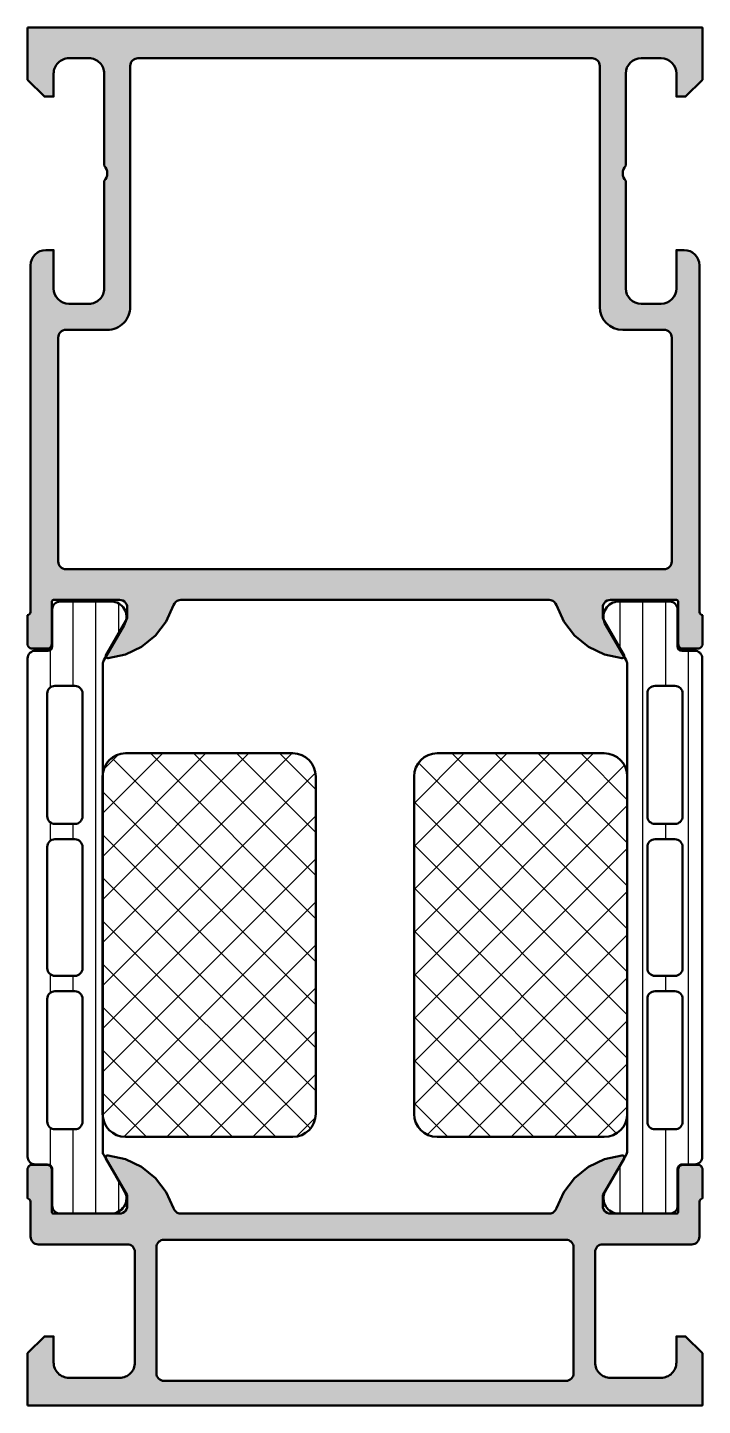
# Model space of a CAD drawing. Extents: x 0 to 44, y 0 to 89.8.
import ezdxf

# ---------------------------------------------------------------- set-up
doc = ezdxf.new("R2010")
doc.units = 0
for name, color, linetype, lineweight in [('0S-Alu contour', 7, 'Continuous', 50), ('0S-Alu hatch', 252, 'Continuous', 25), ('0S-Plastic contour', 254, 'Continuous', 50), ('0S-Plastic hatch', 253, 'Continuous', 25), ('0S-PT contour', 91, 'Continuous', 50), ('0S-PT hatch', 103, 'Continuous', 25)]:
    doc.layers.add(name, color=color, linetype=linetype, lineweight=lineweight)
pattern_1 = [(135, (0, 0), (-1.403165018917055, -1.403165018917055), []), (225, (0, 0), (1.403165018917055, -1.403165018917055), [])]
pattern_2 = [(90, (0, 0), (-1.4859, 0), [])]

# ---------------------------------------------------------------- blocks, each defined once
blk = doc.blocks.new('430580__448CBBAB_8DEB_4D18_B4D3_C40B1A3F5297_')
at = {"layer": '0S-PT hatch'}
h = blk.add_hatch(dxfattribs=at)
h.set_pattern_fill('ANSI37', color=256, scale=0.625, angle=90, style=0)
h.set_pattern_definition(pattern_1)
edge = h.paths.add_edge_path()
edge.add_line((18.79231787239649, 40.99999819296049), (18.79231787239649, 18.99999819296049))
edge.add_ellipse((17.29231609190599, 18.99999997345099), major_axis=(-1.50000178049156, 0), ratio=1, start_angle=90.00006800964678, end_angle=179.9999319815088, ccw=False)
edge.add_line((17.29231787239649, 17.49999819296048), (6.392285447469738, 17.49999819296049))
edge.add_ellipse((6.392285964868578, 18.99999871035884), major_axis=(-1.500000517398437, 0), ratio=1, start_angle=1.9766288971823087e-05, end_angle=89.99998023682701, ccw=False)
edge.add_line((4.892285447470232, 18.99999819287842), (4.892285447470232, 40.99999819296049))
edge.add_ellipse((6.392289128057513, 40.99999451237321), major_axis=(-1.500003680591796, 0), ratio=1, start_angle=270.0001405877521, end_angle=359.99985940963523, ccw=False)
edge.add_line((6.392285447469738, 42.49999819296049), (17.29231787239649, 42.49999819296049))
edge.add_ellipse((17.29231292851668, 40.99999324908067), major_axis=(-1.500004943887963, 0), ratio=1, start_angle=180.0001888423018, end_angle=269.99981115832384, ccw=False)
at = {"layer": '0S-PT contour', "color": 7}
for points in [[(6.392285447469738, 42.49999819296049), (17.29231787239649, 42.49999819296049)], [(4.892285447470232, 18.99999819287842), (4.892285447470232, 40.99999819296049)], [(18.79231787239649, 40.99999819296049), (18.79231787239649, 18.99999819296049)], [(17.29231787239649, 17.49999819296048), (6.392285447469738, 17.49999819296049)]]:
    blk.add_lwpolyline(points, dxfattribs=at)
at = {"layer": '0S-PT contour', "color": 7, "extrusion": (0, 0, -1)}
for centre, radius, start, end in [((-6.392289128057513, 40.99999451237321), 1.500003680591796, 0.0001405903647796, 89.99985941224787), ((-17.29231292851668, 40.99999324908067), 1.500004943887963, 90.00018884167616, 179.9998111576982), ((-6.392285964868578, 18.99999871035884), 1.500000517398437, 270.0000197631731, 359.999980233711), ((-17.29231609190599, 18.99999997345099), 1.50000178049156, 180.0000680184912, 269.9999319903532)]:
    blk.add_arc(centre, radius, start, end, dxfattribs=at)
blk = doc.blocks.new('430580__73CFE0C1_9062_4614_8958_77D6E384E000_')
at = {"layer": '0S-PT hatch'}
h = blk.add_hatch(dxfattribs=at)
h.set_pattern_fill('ANSI37', color=256, scale=0.625, angle=90, style=0)
h.set_pattern_definition(pattern_1)
edge = h.paths.add_edge_path()
edge.add_line((25.19998162787814, 40.99999819296049), (25.19998162787814, 18.99999819296049))
edge.add_arc((26.69998340836868, 18.99999997345102), 1.500001780491592, 180.0000680184912, 269.999931990352)
edge.add_line((26.69998162787815, 17.49999819296049), (37.6000140528049, 17.49999819296049))
edge.add_arc((37.60001353540605, 18.99999871035885), 1.500000517398455, 270.0000197631736, 359.999980233711)
edge.add_line((39.10001405280441, 18.99999819287843), (39.10001405280441, 40.99999819296049))
edge.add_arc((37.60001037221712, 40.99999451237319), 1.500003680591806, 0.0001405903647796, 89.99985941224762)
edge.add_line((37.6000140528049, 42.49999819296049), (26.69998162787815, 42.49999819296049))
edge.add_arc((26.699986571758, 40.99999324908063), 1.500004943888005, 90.00018884167778, 179.9998111576982)
at = {"layer": '0S-PT contour', "color": 7}
for points in [[(37.6000140528049, 42.49999819296049), (26.69998162787815, 42.49999819296049)], [(25.19998162787814, 40.99999819296049), (25.19998162787814, 18.99999819296049)], [(39.10001405280441, 18.99999819287843), (39.10001405280441, 40.99999819296049)], [(26.69998162787815, 17.49999819296049), (37.6000140528049, 17.49999819296049)]]:
    blk.add_lwpolyline(points, dxfattribs=at)
for centre, radius, start, end in [((26.699986571758, 40.99999324908063), 1.500004943888005, 90.00018884167778, 179.9998111576982), ((37.60001037221712, 40.99999451237319), 1.500003680591806, 0.0001405903647796, 89.99985941224762), ((26.69998340836868, 18.99999997345102), 1.500001780491592, 180.0000680184912, 269.999931990352), ((37.60001353540605, 18.99999871035885), 1.500000517398455, 270.0000197631736, 359.999980233711)]:
    blk.add_arc(centre, radius, start, end, dxfattribs=at)
blk = doc.blocks.new('284167__21E6FB57_D56F_440A_A126_8188857B1DA8___74344976_5FA5_46F2_953C_E9F87A9C05C8_')
at = {"layer": '0S-Plastic hatch'}
h = blk.add_hatch(dxfattribs=at)
h.set_pattern_fill('ANSI31', color=256, scale=0.4680000000000001, angle=45, style=0)
h.set_pattern_definition(pattern_2)
edge = h.paths.add_edge_path()
edge.add_ellipse((1.314900165690592, 49.48629736024118), major_axis=(-0.2999999999999927, 0), ratio=1, start_angle=90.00000000000182, end_angle=180, ccw=False)
edge.add_line((1.314900165690602, 49.18629736024119), (0.5045688323572506, 49.18629736024119))
edge.add_arc((0.5045661534480532, 48.68630003915039), 0.499997321097979, 89.99969301797383, 180.0003069823849)
edge.add_line((0.0045688323572509, 48.68629736023805), (-5.100567932e-07, 16.20999824506931))
edge.add_arc((0.4999968110340058, 16.20999556616012), 0.4999973210979755, 179.999693017615, 270.0003069820265)
edge.add_line((0.4999994899432062, 15.70999824506932), (1.31033082327653, 15.70999824506931))
edge.add_ellipse((1.310330823276522, 15.4099982450693), major_axis=(-0.3000000000000184, 0), ratio=1, start_angle=180, end_angle=269.9999999999985, ccw=False)
edge.add_line((1.610330823276541, 15.4099982450693), (1.609998872879515, 13.00999986213297))
edge.add_arc((2.1099948503181, 13.00999722250788), 0.4999959774455531, 179.9996975182267, 270.0003024811852)
edge.add_line((2.109997489943168, 12.5100012450693), (5.58653898804269, 12.5100012450693))
edge.add_arc((5.444228339051329, 13.49981931979216), 0.9999960709244801, 278.1816080519001, 392.7270160998407)
edge.add_line((6.285480988042678, 14.04045424506931), (4.967011273556039, 16.32411109181949))
edge.add_ellipse((5.400023990286807, 16.57411106611905), major_axis=(-0.5000000000003403, 0), ratio=1, start_angle=5.991033771124421e-05, end_angle=29.99999659932263, ccw=False)
edge.add_line((4.90002399028674, 16.57411054330273), (4.904593332700727, 48.32218506195999))
edge.add_ellipse((5.404593332700708, 48.3221845391913), major_axis=(-0.5000000000002546, 0), ratio=1, start_angle=330.0000034006553, end_angle=359.9999401018306, ccw=False)
edge.add_line((4.971580615970111, 48.57218451349099), (6.290050330456693, 50.85584136024118))
edge.add_arc((5.448797681465375, 51.39647628551835), 0.9999960709244644, 327.2729839001574, 441.8183919480981)
edge.add_line((5.591108330456762, 52.38629436024119), (2.11456683235724, 52.38629436024119))
edge.add_arc((2.114564192732155, 51.8862983828026), 0.499995977445562, 89.9996975188127, 180.0003024817733)
edge.add_line((1.614568215293561, 51.88629574317239), (1.614900165690585, 49.48629736024118))
edge = h.paths.add_edge_path()
edge.add_line((1.285606453127968, 38.39687611238518), (1.285606453127968, 46.39688831907234))
edge.add_ellipse((1.785591194338877, 46.39688831907753), major_axis=(-0.4999847412109091, 0), ratio=1, start_angle=270, end_angle=360, ccw=False)
edge.add_line((1.785591194338877, 46.89687306028845), (3.085601875491278, 46.89687306028846))
edge.add_ellipse((3.085601875491271, 46.39685780149942), major_axis=(-0.5000152587890412, 0), ratio=1, start_angle=180, end_angle=269.9999999999992, ccw=False)
edge.add_line((3.585617134280312, 46.39685780149421), (3.585617134280312, 38.39687611239271))
edge.add_ellipse((3.085620773636989, 38.39687247303365), major_axis=(-0.4999963606565677, 0), ratio=1, start_angle=89.9995829574089, end_angle=180.0004170428646, ccw=False)
edge.add_line((3.085617134280312, 37.89687611239032), (1.785623028012423, 37.89687611239032))
edge.add_ellipse((1.785606455215609, 38.39687611420331), major_axis=(-0.5000000020876408, 0), ratio=1, start_angle=0, end_angle=90.00189910261679, ccw=False)
edge = h.paths.add_edge_path()
edge.add_line((3.585617134280312, 36.39687611238514), (3.585617134280312, 28.49687611238513))
edge.add_ellipse((3.085617134280301, 28.49687611239033), major_axis=(-0.5000000000000107, 0), ratio=1, start_angle=90.00000000119331, end_angle=180, ccw=False)
edge.add_line((3.085617134290714, 27.99687611239032), (1.78560645313837, 27.99687611239032))
edge.add_ellipse((1.785606453127964, 28.49687611239032), major_axis=(-0.4999999999999965, 0), ratio=1, start_angle=0, end_angle=90.0000000011924, ccw=False)
edge.add_line((1.285606453127968, 28.49687611239032), (1.285606453127968, 36.39687611238513))
edge.add_ellipse((1.785606453127968, 36.39687611239033), major_axis=(-0.5, 0), ratio=1, start_angle=270, end_angle=360, ccw=False)
edge.add_line((1.785606453127968, 36.89687611239032), (3.085617134280312, 36.89687611239032))
edge.add_ellipse((3.085617134280319, 36.39687611239033), major_axis=(-0.4999999999999929, 0), ratio=1, start_angle=180, end_angle=270.0000000000008, ccw=False)
edge = h.paths.add_edge_path()
edge.add_line((3.585617134269909, 26.49687611239031), (3.585617134269909, 18.49687916450259))
edge.add_ellipse((3.085620773626537, 18.49687552514597), major_axis=(-0.4999963606566175, 0), ratio=1, start_angle=89.99958295741482, end_angle=180.0004170428646, ccw=False)
edge.add_line((3.085617134269909, 17.99687916450259), (1.785623028002021, 17.99687916450259))
edge.add_ellipse((1.7856064552052, 18.49687916631557), major_axis=(-0.500000002087635, 0), ratio=1, start_angle=0, end_angle=90.00189910261747, ccw=False)
edge.add_line((1.285606453117565, 18.49687916631557), (1.285606453117566, 26.49687611238512))
edge.add_ellipse((1.78560645527488, 26.49687611050766), major_axis=(-0.5000000021573149, 0), ratio=1, start_angle=269.9981009105036, end_angle=360, ccw=False)
edge.add_line((1.7856230279572, 26.99687611239032), (3.085617134269938, 26.99687611239034))
edge.add_ellipse((3.08562077362665, 26.49687975174707), major_axis=(-0.4999963606565038, 0), ratio=1, start_angle=179.9995829571355, end_angle=270.000417042595, ccw=False)
at = {"layer": '0S-Alu contour', "color": 7}
for points in [[(1.785591194338877, 46.89687306028845), (3.085601875491278, 46.89687306028846)], [(1.285606453127968, 38.39687611238518), (1.285606453127968, 46.39688831907234)], [(3.585617134280312, 46.39685780149421), (3.585617134280312, 38.39687611239271)], [(3.085617134280312, 37.89687611239032), (1.785623028012423, 37.89687611239032)], [(1.785606453127968, 36.89687611239032), (3.085617134280312, 36.89687611239032)], [(1.285606453127968, 28.49687611239032), (1.285606453127968, 36.39687611238513)], [(3.585617134280312, 36.39687611238514), (3.585617134280312, 28.49687611238513)], [(3.085617134290714, 27.99687611239032), (1.78560645313837, 27.99687611239032)], [(1.7856230279572, 26.99687611239032), (3.085617134269938, 26.99687611239034)], [(1.285606453117565, 18.49687916631557), (1.285606453117566, 26.49687611238512)], [(3.585617134269909, 26.49687611239031), (3.585617134269909, 18.49687916450259)], [(3.085617134269909, 17.99687916450259), (1.785623028002021, 17.99687916450259)]]:
    blk.add_lwpolyline(points, dxfattribs=at)
at = {"layer": '0S-Alu contour', "color": 7, "extrusion": (0, 0, -1)}
for centre, radius, start, end in [((-1.785591194338877, 46.39688831907753), 0.4999847412109091, 0, 90), ((-3.085601875491271, 46.39685780149942), 0.5000152587890412, 90.00000000000081, 180), ((-1.785606455215609, 38.39687611420331), 0.5000000020876408, 269.9981008973832, 0), ((-3.085620773636989, 38.39687247303365), 0.4999963606565677, 179.9995829571354, 270.0004170425911), ((-1.785606453127968, 36.39687611239033), 0.5, 0, 90), ((-3.085617134280319, 36.39687611239033), 0.4999999999999929, 89.9999999999992, 180), ((-1.785606453127964, 28.49687611239032), 0.4999999999999965, 269.9999999988076, 0), ((-3.085617134280301, 28.49687611239033), 0.5000000000000107, 180, 269.9999999988067), ((-1.78560645527488, 26.49687611050766), 0.5000000021573149, 0, 90.00189908949643), ((-3.08562077362665, 26.49687975174707), 0.4999963606565038, 89.99958295740495, 180.0004170428646), ((-1.7856064552052, 18.49687916631557), 0.500000002087635, 269.9981008973825, 0), ((-3.085620773626537, 18.49687552514597), 0.4999963606566175, 179.9995829571354, 270.0004170425853)]:
    blk.add_arc(centre, radius, start, end, dxfattribs=at)
at = {"layer": '0S-Plastic contour', "color": 7}
for points in [[(5.591108330456762, 52.38629436024119), (2.11456683235724, 52.38629436024119)], [(1.614568215293561, 51.88629574317239), (1.614900165690585, 49.48629736024118)], [(4.971580615970111, 48.57218451349099), (6.290050330456693, 50.85584136024118)], [(0.0045688323572509, 48.68629736023805), (-5.100567932e-07, 16.20999824506931)], [(1.314900165690602, 49.18629736024119), (0.5045688323572506, 49.18629736024119)], [(4.90002399028674, 16.57411054330273), (4.904593332700727, 48.32218506195999)], [(6.285480988042678, 14.04045424506931), (4.967011273556039, 16.32411109181949)], [(0.4999994899432062, 15.70999824506932), (1.31033082327653, 15.70999824506931)], [(1.610330823276541, 15.4099982450693), (1.609998872879515, 13.00999986213297)], [(2.109997489943168, 12.5100012450693), (5.58653898804269, 12.5100012450693)]]:
    blk.add_lwpolyline(points, dxfattribs=at)
for centre, radius, start, end in [((2.114564192732155, 51.8862983828026), 0.499995977445562, 89.9996975188127, 180.0003024817733), ((5.448797681465375, 51.39647628551835), 0.9999960709244644, 327.2729839001574, 81.81839194809822), ((0.5045661534480532, 48.68630003915039), 0.499997321097979, 89.99969301797383, 180.0003069823849), ((0.4999968110340058, 16.20999556616012), 0.4999973210979755, 179.999693017615, 270.0003069820265), ((5.444228339051329, 13.49981931979216), 0.9999960709244801, 278.1816080519001, 32.72701609984069), ((2.1099948503181, 13.00999722250788), 0.4999959774455531, 179.9996975182267, 270.0003024811852)]:
    blk.add_arc(centre, radius, start, end, dxfattribs=at)
at = {"layer": '0S-Plastic contour', "color": 7, "extrusion": (0, 0, -1)}
for centre, radius, start, end in [((-1.314900165690592, 49.48629736024118), 0.2999999999999927, 180, 269.9999999999982), ((-5.404593332700708, 48.3221845391913), 0.5000000000002546, 5.98981694121e-05, 29.99999659934467), ((-5.400023990286807, 16.57411106611905), 0.5000000000003403, 330.0000034006774, 359.9999400896623), ((-1.310330823276522, 15.4099982450693), 0.3000000000000185, 90.00000000000146, 180)]:
    blk.add_arc(centre, radius, start, end, dxfattribs=at)
blk = doc.blocks.new('284167__D31501B2_1907_4327_9265_B94CAC1AF0D1___346049DD_E662_4CC1_AAF4_F1942A041877_')
at = {"layer": '0S-Plastic hatch'}
h = blk.add_hatch(dxfattribs=at)
h.set_pattern_fill('ANSI31', color=256, scale=0.4680000000000001, angle=45, style=0)
h.set_pattern_definition(pattern_2)
edge = h.paths.add_edge_path()
edge.add_line((42.67739933458403, 49.18629736024119), (43.48773066791738, 49.18629736024119))
edge.add_ellipse((43.48773334682653, 48.68630003915036), major_axis=(-0.4999973210980074, 0), ratio=1, start_angle=179.9996930176151, end_angle=270.00030698202045, ccw=False)
edge.add_line((43.98773066791736, 48.68629736023803), (43.99230001033143, 16.20999824506931))
edge.add_ellipse((43.49230268924062, 16.20999556616014), major_axis=(-0.4999973210979861, 0), ratio=1, start_angle=89.99969301797472, end_angle=180.000306982385, ccw=False)
edge.add_line((43.49230001033143, 15.70999824506933), (42.68196867699811, 15.70999824506931))
edge.add_arc((42.6819686769981, 15.40999824506931), 0.300000000000006, 89.99999999999864, 180)
edge.add_line((42.3819686769981, 15.4099982450693), (42.38230062739512, 13.00999986213297))
edge.add_ellipse((41.88230464995654, 13.00999722250786), major_axis=(-0.4999959774455478, 0), ratio=1, start_angle=89.99969751881412, end_angle=180.0003024817733, ccw=False)
edge.add_line((41.88230201033147, 12.51000124506928), (38.40576051223195, 12.5100012450693))
edge.add_ellipse((38.54807116122329, 13.49981931979216), major_axis=(-0.9999960709244792, 0), ratio=1, start_angle=-32.72701609984102, end_angle=81.81839194810101, ccw=False)
edge.add_line((37.70681851223194, 14.04045424506932), (39.0252882267186, 16.32411109181949))
edge.add_arc((38.59227551147452, 16.57411106589425), 0.4999999986004323, 330.0000033378058, 359.9999401200876)
edge.add_line((39.09227551007468, 16.5741105433563), (39.08770616757391, 48.32218506195999))
edge.add_arc((38.58770616750912, 48.32218453918291), 0.5000000000650676, 5.98981694121e-05, 29.99999659646407)
edge.add_line((39.02071888430842, 48.57218451349323), (37.70224916981795, 50.85584136024118))
edge.add_ellipse((38.54350181880926, 51.39647628551836), major_axis=(-0.9999960709244653, 0), ratio=1, start_angle=-81.81839194809828, end_angle=32.72701609984313, ccw=False)
edge.add_line((38.40119116981788, 52.38629436024119), (41.87773266791739, 52.38629436024119))
edge.add_ellipse((41.87773530754244, 51.88629838280257), major_axis=(-0.4999959774455833, 0), ratio=1, start_angle=179.9996975182268, end_angle=270.0003024811818, ccw=False)
edge.add_line((42.37773128498105, 51.88629574317237), (42.37739933458406, 49.48629736024119))
edge.add_arc((42.67739933458403, 49.48629736024117), 0.2999999999999829, 180, 270)
edge = h.paths.add_edge_path()
edge.add_line((42.70669304714667, 38.39687611238518), (42.70669304714667, 46.39688831907234))
edge.add_arc((42.2067083059358, 46.39688831907756), 0.4999847412108878, 0, 90.00000000000487)
edge.add_line((42.20670830593576, 46.89687306028845), (40.90669762478336, 46.89687306028846))
edge.add_arc((40.90669762478339, 46.3968578014994), 0.5000152587890625, 90.00000000000325, 180)
edge.add_line((40.40668236599432, 46.39685780149421), (40.40668236599432, 38.3968761123927))
edge.add_arc((40.90667872663763, 38.39687247303363), 0.4999963606565464, 179.9995829571354, 270.0004170425935)
edge.add_line((40.90668236599433, 37.89687611239032), (42.20667647226221, 37.89687611239032))
edge.add_arc((42.20669304505904, 38.39687611420329), 0.5000000020876314, 269.9981008973821, 360)
edge = h.paths.add_edge_path()
edge.add_line((42.70669304714667, 28.49687611238512), (42.70669304714667, 36.39687611238513))
edge.add_arc((42.20669304714671, 36.39687611239035), 0.4999999999999716, 0, 90.00000000000487)
edge.add_line((42.20669304714667, 36.89687611239032), (40.90668236599433, 36.89687611239035))
edge.add_arc((40.9066823659943, 36.39687611239037), 0.4999999999999787, 89.99999999999756, 180)
edge.add_line((40.40668236599432, 36.39687611238514), (40.40668236599433, 28.49687611239034))
edge.add_arc((40.90668236599436, 28.49687611239034), 0.5000000000000214, 180, 269.9999999988047)
edge.add_line((40.90668236598392, 27.99687611239032), (42.20669304713626, 27.99687611239032))
edge.add_arc((42.20669304714668, 28.49687611239031), 0.4999999999999858, 269.9999999988063, 360)
edge = h.paths.add_edge_path()
edge.add_line((42.70669304715707, 18.49687916449745), (42.70669304715707, 26.49687611238512))
edge.add_arc((42.20669304499975, 26.49687611050766), 0.5000000021573149, 0, 90.00189908949562)
edge.add_line((42.20667647231744, 26.99687611239032), (40.9066823660047, 26.99687611239033))
edge.add_arc((40.90667872664798, 26.49687975174707), 0.4999963606565038, 89.9995829574049, 180.0004170428646)
edge.add_line((40.40668236600473, 26.49687611239031), (40.40668236600474, 18.49687916450505))
edge.add_arc((40.90667872664814, 18.49687552514598), 0.4999963606566388, 179.9995829571354, 270.0004170425813)
edge.add_line((40.90668236600473, 17.99687916450259), (42.20667647227261, 17.99687916450259))
edge.add_arc((42.20669304506944, 18.49687916631557), 0.5000000020876314, 269.9981008973821, 360)
at = {"layer": '0S-Alu contour', "color": 7}
for points in [[(42.20670830593576, 46.89687306028845), (40.90669762478336, 46.89687306028846)], [(40.40668236599432, 46.39685780149421), (40.40668236599432, 38.3968761123927)], [(42.70669304714667, 38.39687611238518), (42.70669304714667, 46.39688831907234)], [(40.90668236599433, 37.89687611239032), (42.20667647226221, 37.89687611239032)], [(42.20669304714667, 36.89687611239032), (40.90668236599433, 36.89687611239035)], [(40.40668236599432, 36.39687611238514), (40.40668236599433, 28.49687611239034)], [(42.70669304714667, 28.49687611238512), (42.70669304714667, 36.39687611238513)], [(40.90668236598392, 27.99687611239032), (42.20669304713626, 27.99687611239032)], [(42.20667647231744, 26.99687611239032), (40.9066823660047, 26.99687611239033)], [(40.40668236600473, 26.49687611239031), (40.40668236600474, 18.49687916450505)], [(42.70669304715707, 18.49687916449745), (42.70669304715707, 26.49687611238512)], [(40.90668236600473, 17.99687916450259), (42.20667647227261, 17.99687916450259)]]:
    blk.add_lwpolyline(points, dxfattribs=at)
for centre, radius, start, end in [((40.90669762478339, 46.3968578014994), 0.5000152587890625, 90.00000000000325, 180), ((42.2067083059358, 46.39688831907756), 0.4999847412108878, 0, 90.00000000000487), ((40.90667872663763, 38.39687247303363), 0.4999963606565464, 179.9995829571354, 270.0004170425935), ((42.20669304505904, 38.39687611420329), 0.5000000020876314, 269.9981008973821, 0), ((40.9066823659943, 36.39687611239037), 0.4999999999999787, 89.99999999999756, 180), ((42.20669304714671, 36.39687611239035), 0.4999999999999716, 0, 90.00000000000487), ((40.90668236599436, 28.49687611239034), 0.5000000000000214, 180, 269.9999999988047), ((42.20669304714668, 28.49687611239031), 0.4999999999999858, 269.9999999988063, 0), ((40.90667872664798, 26.49687975174707), 0.4999963606565038, 89.9995829574049, 180.0004170428646), ((42.20669304499975, 26.49687611050766), 0.5000000021573149, 0, 90.00189908949562), ((40.90667872664814, 18.49687552514598), 0.4999963606566388, 179.9995829571354, 270.0004170425813), ((42.20669304506944, 18.49687916631557), 0.5000000020876314, 269.9981008973821, 0)]:
    blk.add_arc(centre, radius, start, end, dxfattribs=at)
at = {"layer": '0S-Plastic contour', "color": 7}
for points in [[(38.40119116981788, 52.38629436024119), (41.87773266791739, 52.38629436024119)], [(42.37773128498105, 51.88629574317237), (42.37739933458406, 49.48629736024119)], [(39.02071888430842, 48.57218451349323), (37.70224916981795, 50.85584136024118)], [(42.67739933458403, 49.18629736024119), (43.48773066791738, 49.18629736024119)], [(43.98773066791736, 48.68629736023803), (43.99230001033143, 16.20999824506931)], [(39.09227551007468, 16.5741105433563), (39.08770616757391, 48.32218506195999)], [(37.70681851223194, 14.04045424506932), (39.0252882267186, 16.32411109181949)], [(42.3819686769981, 15.4099982450693), (42.38230062739512, 13.00999986213297)], [(43.49230001033143, 15.70999824506933), (42.68196867699811, 15.70999824506931)], [(41.88230201033147, 12.51000124506928), (38.40576051223195, 12.5100012450693)]]:
    blk.add_lwpolyline(points, dxfattribs=at)
at = {"layer": '0S-Plastic contour', "color": 7, "extrusion": (0, 0, -1)}
for centre, radius, start, end in [((-38.54350181880926, 51.39647628551836), 0.9999960709244653, 327.2729839001569, 81.81839194809844), ((-41.87773530754244, 51.88629838280257), 0.4999959774455833, 89.9996975188182, 180.0003024817733), ((-43.48773334682653, 48.68630003915036), 0.4999973210980074, 89.99969301797952, 180.0003069823849), ((-43.49230268924062, 16.20999556616014), 0.4999973210979861, 179.999693017615, 270.0003069820253), ((-38.54807116122329, 13.49981931979216), 0.9999960709244792, 278.181608051899, 32.72701609984101), ((-41.88230464995654, 13.00999722250786), 0.4999959774455478, 179.9996975182267, 270.0003024811859)]:
    blk.add_arc(centre, radius, start, end, dxfattribs=at)
at = {"layer": '0S-Plastic contour', "color": 7}
for centre, radius, start, end in [((42.67739933458403, 49.48629736024117), 0.2999999999999829, 180, 270), ((38.58770616750912, 48.32218453918291), 0.5000000000650676, 5.98981694121e-05, 29.99999659646407), ((38.59227551147452, 16.57411106589425), 0.4999999986004323, 330.0000033378058, 359.9999401200876), ((42.6819686769981, 15.40999824506931), 0.300000000000006, 89.99999999999864, 180)]:
    blk.add_arc(centre, radius, start, end, dxfattribs=at)
blk = doc.blocks.new('430190__AD6EBEB7_2E74_4EDB_A2FC_ED6E7D03AD6F_')
at = {"layer": '0S-Alu hatch'}
h = blk.add_hatch(color=256, dxfattribs=at)
edge = h.paths.add_edge_path()
edge.add_line((1.93276340212e-05, 89.79999971778047), (1.93276340212e-05, 86.39999971776726))
edge.add_line((1.93276340212e-05, 86.39999971776726), (1.10001932763393, 85.29999971776735))
edge.add_line((1.10001932763393, 85.29999971776735), (1.700019327633839, 85.29999971776735))
edge.add_line((1.700019327633839, 85.29999971776735), (1.700019327633839, 86.79999971776735))
edge.add_ellipse((2.700019327633829, 86.79999971776735), major_axis=(-0.9999999999999893, 0), ratio=1, start_angle=269.99999999999943, end_angle=360, ccw=False)
edge.add_line((2.700019327633839, 87.79999971776735), (4.000019327633793, 87.79999971776735))
edge.add_ellipse((4.000019327633905, 86.79999971776724), major_axis=(-1.000000000000113, 0), ratio=1, start_angle=180, end_angle=270.0000000000064, ccw=False)
edge.add_line((5.000019327634021, 86.79999971776724), (5.000019327634021, 80.79999971776734))
edge.add_ellipse((4.475019327634042, 80.29999971776735), major_axis=(-0.7249999999999849, 0), ratio=1, start_angle=136.3971810272953, end_angle=223.6028189727048, ccw=False)
edge.add_line((5.000019327634023, 79.79999971776734), (5.000019327634022, 72.79999971776735))
edge.add_ellipse((4.00001932763403, 72.79999971776735), major_axis=(-0.999999999999992, 0), ratio=1, start_angle=89.99999999999937, end_angle=180, ccw=False)
edge.add_line((4.000019327634019, 71.79999971776735), (2.700019327633838, 71.79999971776714))
edge.add_ellipse((2.700019327633962, 72.79999971776726), major_axis=(-1.000000000000127, 0), ratio=1, start_angle=0, end_angle=89.9999999999929, ccw=False)
edge.add_line((1.700019327633838, 72.79999971776724), (1.700019327633839, 75.29999971776735))
edge.add_line((1.700019327633839, 75.29999971776735), (1.200019327633838, 75.29999971776735))
edge.add_arc((1.200019327633838, 74.29999971776735), 1, 90, 180)
edge.add_line((0.200019327633838, 74.29999971776735), (0.2000157487321706, 51.77415182445139))
edge.add_line((0.2000157487321706, 51.77415182445139), (0.1920394666061303, 51.70203002442854))
edge.add_line((0.1920394666061303, 51.70203002442854), (0.1657302439295721, 51.63440606479187))
edge.add_line((0.1657302439295721, 51.63440606479187), (0.122868590081546, 51.57585648115015))
edge.add_line((0.122868590081546, 51.57585648115015), (0.0663552208216673, 51.53034368943317))
edge.add_line((0.0663552208216673, 51.53034368943317), (1.47487322408e-05, 51.50094782445124))
edge.add_line((1.47487322408e-05, 51.50094782445124), (1.47487320135e-05, 49.62093682444434))
edge.add_line((1.47487320135e-05, 49.62093682444434), (0.0075363750775942, 49.55418054425591))
edge.add_line((0.0075363750775942, 49.55418054425591), (0.0297240883610658, 49.49077170270699))
edge.add_line((0.0297240883610658, 49.49077170270699), (0.0654653039915424, 49.43388988388432))
edge.add_line((0.0654653039915424, 49.43388988388432), (0.1129678081748372, 49.38638737970149))
edge.add_line((0.1129678081748372, 49.38638737970149), (0.1698496269960821, 49.35064616407199))
edge.add_line((0.1698496269960821, 49.35064616407199), (0.2332584685469606, 49.32845845078754))
edge.add_line((0.2332584685469606, 49.32845845078754), (0.3000147487331529, 49.32093682444218))
edge.add_line((0.3000147487331529, 49.32093682444218), (1.279989067775961, 49.32093682444265))
edge.add_line((1.279989067775961, 49.32093682444265), (1.357634781305283, 49.33115907655538))
edge.add_line((1.357634781305283, 49.33115907655538), (1.429989067774732, 49.36112920330668))
edge.add_line((1.429989067774732, 49.36112920330668), (1.492121102130617, 49.40880479008604))
edge.add_line((1.492121102130617, 49.40880479008604), (1.539796688909619, 49.47093682444185))
edge.add_line((1.539796688909619, 49.47093682444185), (1.569766815661378, 49.54329111091209))
edge.add_line((1.569766815661378, 49.54329111091209), (1.579989067775016, 49.62093682444273))
edge.add_line((1.579989067775016, 49.62093682444273), (1.579989067775017, 52.38093482444212))
edge.add_line((1.579989067775017, 52.38093482444212), (1.584078753918989, 52.41199135706636))
edge.add_line((1.584078753918989, 52.41199135706636), (1.596066369321836, 52.44093148195199))
edge.add_line((1.596066369321836, 52.44093148195199), (1.615135136504215, 52.46578336054348))
edge.add_line((1.615135136504215, 52.46578336054348), (1.639985802942735, 52.4848537073932))
edge.add_line((1.639985802942735, 52.4848537073932), (1.668925165778649, 52.49684316234605))
edge.add_line((1.668925165778649, 52.49684316234605), (1.699981438380692, 52.50093482258531))
edge.add_line((1.699981438380692, 52.50093482258531), (5.999999491281976, 52.50093482444227))
edge.add_line((5.999999491281976, 52.50093482444227), (6.11126306846867, 52.48840444788239))
edge.add_line((6.11126306846867, 52.48840444788239), (6.216948200150937, 52.45142814619678))
edge.add_line((6.216948200150937, 52.45142814619678), (6.311754674776781, 52.39186031667323))
edge.add_line((6.311754674776781, 52.39186031667323), (6.390927855963679, 52.31268834356454))
edge.add_line((6.390927855963679, 52.31268834356454), (6.450497132112647, 52.21788277788416))
edge.add_line((6.450497132112647, 52.21788277788416), (6.487475046422359, 52.11219821042751))
edge.add_line((6.487475046422359, 52.11219821042751), (6.500007120729405, 52.00093482445272))
edge.add_line((6.500007120729405, 52.00093482445272), (6.500007120730144, 51.30093787619962))
edge.add_line((6.500007120730144, 51.30093787619962), (5.111762491823441, 48.89641211936425))
edge.add_line((5.111762491823441, 48.89641211936425), (5.101433327337501, 48.86171291556911))
edge.add_line((5.101433327337501, 48.86171291556911), (5.100412407420976, 48.82552335760662))
edge.add_line((5.100412407420976, 48.82552335760662), (5.10876894835937, 48.79029702361386))
edge.add_line((5.10876894835937, 48.79029702361386), (5.125936393740488, 48.7584221871131))
edge.add_line((5.125936393740488, 48.7584221871131), (5.150750825818803, 48.73205989693199))
edge.add_line((5.150750825818803, 48.73205989693199), (5.181529876768364, 48.71299746251946))
edge.add_line((5.181529876768364, 48.71299746251946), (5.216186789774464, 48.7025272780083))
edge.add_line((5.216186789774464, 48.7025272780083), (5.252371896905647, 48.70135920052891))
edge.add_line((5.252371896905647, 48.70135920052891), (6.385943370800764, 48.94839360532222))
edge.add_line((6.385943370800764, 48.94839360532222), (7.432065227127669, 49.45003027194274))
edge.add_line((7.432065227127669, 49.45003027194274), (8.334413834824863, 50.17926087591416))
edge.add_line((8.334413834824863, 50.17926087591416), (9.044406373679598, 51.09682334155444))
edge.add_line((9.044406373679598, 51.09682334155444), (9.523816553350427, 52.15331572828002))
edge.add_line((9.523816553350427, 52.15331572828002), (9.576909285036518, 52.26732918263959))
edge.add_line((9.576909285036518, 52.26732918263959), (9.656772721683065, 52.36448749376084))
edge.add_line((9.656772721683065, 52.36448749376084), (9.75835406729092, 52.43864365437429))
edge.add_line((9.75835406729092, 52.43864365437429), (9.875226478265272, 52.48510595614582))
edge.add_line((9.875226478265272, 52.48510595614582), (10.00000770423739, 52.50093635032609))
edge.add_line((10.00000770423739, 52.50093635032609), (34.00003764241049, 52.50093635032691))
edge.add_line((34.00003764241049, 52.50093635032691), (34.12481886838038, 52.48510595614667))
edge.add_line((34.12481886838038, 52.48510595614667), (34.24169127935311, 52.43864365437543))
edge.add_line((34.24169127935311, 52.43864365437543), (34.34327262496303, 52.36448749376057))
edge.add_line((34.34327262496303, 52.36448749376057), (34.42313606160938, 52.26732918264019))
edge.add_line((34.42313606160938, 52.26732918264019), (34.47622879331058, 52.15331572826923))
edge.add_line((34.47622879331058, 52.15331572826923), (34.95563897296585, 51.09682334155434))
edge.add_line((34.95563897296585, 51.09682334155434), (35.66563151182033, 50.17926087591485))
edge.add_line((35.66563151182033, 50.17926087591485), (36.56798011951774, 49.45003027194335))
edge.add_line((36.56798011951774, 49.45003027194335), (37.61410197584392, 48.94839360532312))
edge.add_line((37.61410197584392, 48.94839360532312), (38.74767344974009, 48.70135920052931))
edge.add_line((38.74767344974009, 48.70135920052931), (38.78385855686982, 48.70252727800894))
edge.add_line((38.78385855686982, 48.70252727800894), (38.81851546987814, 48.71299746252032))
edge.add_line((38.81851546987814, 48.71299746252032), (38.84929452082631, 48.7320598969319))
edge.add_line((38.84929452082631, 48.7320598969319), (38.87410895290543, 48.75842218711351))
edge.add_line((38.87410895290543, 48.75842218711351), (38.89127639828585, 48.79029702361562))
edge.add_line((38.89127639828585, 48.79029702361562), (38.89963293922469, 48.82552335760797))
edge.add_line((38.89963293922469, 48.82552335760797), (38.89861201930815, 48.86171291556975))
edge.add_line((38.89861201930815, 48.86171291556975), (38.88828285482244, 48.89641211936343))
edge.add_line((38.88828285482244, 48.89641211936343), (37.50003822591597, 51.30093787619955))
edge.add_line((37.50003822591597, 51.30093787619955), (37.5000382259162, 52.00093482445335))
edge.add_line((37.5000382259162, 52.00093482445335), (37.51257030022371, 52.11219821042786))
edge.add_line((37.51257030022371, 52.11219821042786), (37.54954821453313, 52.21788277788645))
edge.add_line((37.54954821453313, 52.21788277788645), (37.60911749068199, 52.31268834356555))
edge.add_line((37.60911749068199, 52.31268834356555), (37.68829067186845, 52.39186031667313))
edge.add_line((37.68829067186845, 52.39186031667313), (37.7830971464942, 52.4514281461974))
edge.add_line((37.7830971464942, 52.4514281461974), (37.88878227817721, 52.48840444788229))
edge.add_line((37.88878227817721, 52.48840444788229), (38.00004585536509, 52.5009348244429))
edge.add_line((38.00004585536509, 52.5009348244429), (42.30006390826546, 52.50093482258594))
edge.add_line((42.30006390826546, 52.50093482258594), (42.3311201808652, 52.49684316234713))
edge.add_line((42.3311201808652, 52.49684316234713), (42.36005954370177, 52.48485370739414))
edge.add_line((42.36005954370177, 52.48485370739414), (42.38491021014134, 52.46578336054508))
edge.add_line((42.38491021014134, 52.46578336054508), (42.40397897732314, 52.44093148195234))
edge.add_line((42.40397897732314, 52.44093148195234), (42.41596659272642, 52.41199135706818))
edge.add_line((42.41596659272642, 52.41199135706818), (42.42005627887063, 52.38093482444134))
edge.add_line((42.42005627887063, 52.38093482444134), (42.42005627887064, 49.62093682444316))
edge.add_line((42.42005627887064, 49.62093682444316), (42.43027853098381, 49.54329111091139))
edge.add_line((42.43027853098381, 49.54329111091139), (42.46024865773513, 49.47093682444269))
edge.add_line((42.46024865773513, 49.47093682444269), (42.50792424451478, 49.40880479008741))
edge.add_line((42.50792424451478, 49.40880479008741), (42.57005627887117, 49.36112920330758))
edge.add_line((42.57005627887117, 49.36112920330758), (42.64241056533918, 49.33115907655627))
edge.add_line((42.64241056533918, 49.33115907655627), (42.72005627887036, 49.32093682444307))
edge.add_line((42.72005627887036, 49.32093682444307), (43.70003059791513, 49.32093682444307))
edge.add_line((43.70003059791513, 49.32093682444307), (43.76678687810047, 49.32845845078842))
edge.add_line((43.76678687810047, 49.32845845078842), (43.83019571964864, 49.35064616407238))
edge.add_line((43.83019571964864, 49.35064616407238), (43.88707753847175, 49.38638737970275))
edge.add_line((43.88707753847175, 49.38638737970275), (43.93458004265332, 49.43388988388498))
edge.add_line((43.93458004265332, 49.43388988388498), (43.97032125828459, 49.49077170270812))
edge.add_line((43.97032125828459, 49.49077170270812), (43.99250897156761, 49.55418054425528))
edge.add_line((43.99250897156761, 49.55418054425528), (44.00003059791364, 49.6209368244434))
edge.add_line((44.00003059791364, 49.6209368244434), (44.00003059791342, 51.50094782445162))
edge.add_line((44.00003059791342, 51.50094782445162), (43.93369012582399, 51.53034368943359))
edge.add_line((43.93369012582399, 51.53034368943359), (43.87717675656372, 51.57585648114977))
edge.add_line((43.87717675656372, 51.57585648114977), (43.83431510271644, 51.63440606479128))
edge.add_line((43.83431510271644, 51.63440606479128), (43.80800588003931, 51.7020300244291))
edge.add_line((43.80800588003931, 51.7020300244291), (43.80002959791348, 51.77415182445087))
edge.add_line((43.80002959791348, 51.77415182445087), (43.80002601874489, 74.29999971776725))
edge.add_arc((42.80002601874499, 74.29999971776735), 0.9999999999998934, 0, 89.99999999999265)
edge.add_line((42.80002601874512, 75.29999971776724), (42.30002601874511, 75.29999971776724))
edge.add_line((42.30002601874511, 75.29999971776724), (42.30002601874511, 72.79999971776724))
edge.add_ellipse((41.30002601874511, 72.79999971776724), major_axis=(-1.000000000000007, 0), ratio=1, start_angle=90.0000000000004, end_angle=180, ccw=False)
edge.add_line((41.30002601874511, 71.79999971776725), (40.00002601874514, 71.79999971776726))
edge.add_ellipse((40.00002601874527, 72.79999971776738), major_axis=(-1.000000000000113, 0), ratio=1, start_angle=0, end_angle=89.99999999999272, ccw=False)
edge.add_line((39.00002601874516, 72.79999971776738), (39.00002601874516, 79.79999971776725))
edge.add_ellipse((39.52502601874515, 80.29999971776724), major_axis=(-0.7249999999999939, 0), ratio=1, start_angle=-43.602818972704085, end_angle=43.602818972704085, ccw=False)
edge.add_line((39.00002601874516, 80.79999971776725), (39.00002601874516, 86.79999971776724))
edge.add_ellipse((40.00002601874515, 86.79999971776726), major_axis=(-0.9999999999999928, 0), ratio=1, start_angle=270, end_angle=360, ccw=False)
edge.add_line((40.00002601874515, 87.79999971776724), (41.30002601874512, 87.79999971776724))
edge.add_ellipse((41.30002601874511, 86.79999971776724), major_axis=(-1, 0), ratio=1, start_angle=180, end_angle=269.9999999999992, ccw=False)
edge.add_line((42.30002601874511, 86.79999971776724), (42.30002601874511, 85.29999971776726))
edge.add_line((42.30002601874511, 85.29999971776726), (42.90002601874524, 85.29999971776724))
edge.add_line((42.90002601874524, 85.29999971776724), (44.00002601874515, 86.39999971776714))
edge.add_line((44.00002601874515, 86.39999971776714), (44.00001932763402, 89.79999971778044))
edge.add_line((44.00001932763402, 89.79999971778044), (1.93276340212e-05, 89.79999971778047))
edge = h.paths.add_edge_path()
edge.add_line((6.700014750000123, 71.59999514013062), (6.700014749997393, 87.30000276952491))
edge.add_ellipse((7.200014749997436, 87.30000276952511), major_axis=(-0.5000000000000427, 0), ratio=1, start_angle=270.00000000000665, end_angle=360, ccw=False)
edge.add_line((7.200014749997379, 87.80000276952515), (36.80003059638178, 87.80000276952511))
edge.add_ellipse((36.80003059638178, 87.30000276952511), major_axis=(-0.5000000000000071, 0), ratio=1, start_angle=180, end_angle=270, ccw=False)
edge.add_line((37.30003059638178, 87.3000027695251), (37.30003059638177, 71.59999514013055))
edge.add_arc((38.80003059638178, 71.59999514013055), 1.500000000000007, 180, 269.9999999999997)
edge.add_line((38.80003059638177, 70.09999514013053), (41.50003059266042, 70.09999514013053))
edge.add_ellipse((41.50003059266047, 69.59999514013059), major_axis=(-0.4999999999999432, 0), ratio=1, start_angle=180, end_angle=270.0000000000049, ccw=False)
edge.add_line((42.0000305926604, 69.59999514022101), (42.00003059640162, 55.00195373992194))
edge.add_ellipse((41.50003059640161, 55.00195373992194), major_axis=(-0.5000000000000125, 0), ratio=1, start_angle=90.0014894436921, end_angle=180, ccw=False)
edge.add_line((41.50004359424983, 54.50195374009087), (2.500028982949601, 54.50093990754994))
edge.add_ellipse((2.500011195338358, 55.00088414315229), major_axis=(-0.4999442359187781, 0), ratio=1, start_angle=0, end_angle=90.00203853745847, ccw=False)
edge.add_line((2.00006695941958, 55.00088414324275), (2.000014753718775, 69.59999514011241))
edge.add_ellipse((2.500014753736979, 69.59999514011241), major_axis=(-0.5000000000182041, 0), ratio=1, start_angle=269.99999999998704, end_angle=360, ccw=False)
edge.add_line((2.500014753737092, 70.09999514013062), (5.200014750000204, 70.09999514013063))
edge.add_arc((5.200014750000297, 71.59999514013046), 1.499999999999829, 269.9999999999964, 360)
at = {"layer": '0S-Alu contour', "color": 7}
for points in [[(1.93276340212e-05, 89.79999971778047), (1.93276340212e-05, 86.39999971776726), (1.10001932763393, 85.29999971776735), (1.700019327633839, 85.29999971776735), (1.700019327633839, 86.79999971776735)], [(42.30002601874511, 86.79999971776724), (42.30002601874511, 85.29999971776726), (42.90002601874524, 85.29999971776724), (44.00002601874515, 86.39999971776714), (44.00001932763402, 89.79999971778044), (1.93276340212e-05, 89.79999971778047)], [(2.700019327633839, 87.79999971776735), (4.000019327633793, 87.79999971776735)], [(6.700014750000123, 71.59999514013062), (6.700014749997393, 87.30000276952491)], [(7.200014749997379, 87.80000276952515), (36.80003059638178, 87.80000276952511)], [(37.30003059638178, 87.3000027695251), (37.30003059638177, 71.59999514013055)], [(40.00002601874515, 87.79999971776724), (41.30002601874512, 87.79999971776724)], [(5.000019327634021, 86.79999971776724), (5.000019327634021, 80.79999971776734)], [(39.00002601874516, 80.79999971776725), (39.00002601874516, 86.79999971776724)], [(5.000019327634023, 79.79999971776734), (5.000019327634022, 72.79999971776735)], [(39.00002601874516, 72.79999971776738), (39.00002601874516, 79.79999971776725)], [(1.700019327633838, 72.79999971776724), (1.700019327633839, 75.29999971776735), (1.200019327633838, 75.29999971776735)], [(42.80002601874512, 75.29999971776724), (42.30002601874511, 75.29999971776724), (42.30002601874511, 72.79999971776724)], [(0.200019327633838, 74.29999971776735), (0.2000157487321706, 51.77415182445139), (0.1920394666061303, 51.70203002442854), (0.1657302439295721, 51.63440606479187), (0.122868590081546, 51.57585648115015), (0.0663552208216673, 51.53034368943317), (1.47487322408e-05, 51.50094782445124), (1.47487320135e-05, 49.62093682444434), (0.0075363750775942, 49.55418054425591), (0.0297240883610658, 49.49077170270699), (0.0654653039915424, 49.43388988388432), (0.1129678081748372, 49.38638737970149), (0.1698496269960821, 49.35064616407199), (0.2332584685469606, 49.32845845078754), (0.3000147487331529, 49.32093682444218), (1.279989067775961, 49.32093682444265), (1.357634781305283, 49.33115907655538), (1.429989067774732, 49.36112920330668), (1.492121102130617, 49.40880479008604), (1.539796688909619, 49.47093682444185), (1.569766815661378, 49.54329111091209), (1.579989067775016, 49.62093682444273), (1.579989067775017, 52.38093482444212), (1.584078753918989, 52.41199135706636), (1.596066369321836, 52.44093148195199), (1.615135136504215, 52.46578336054348), (1.639985802942735, 52.4848537073932), (1.668925165778649, 52.49684316234605), (1.699981438380692, 52.50093482258531), (5.999999491281976, 52.50093482444227), (6.11126306846867, 52.48840444788239), (6.216948200150937, 52.45142814619678), (6.311754674776781, 52.39186031667323), (6.390927855963679, 52.31268834356454), (6.450497132112647, 52.21788277788416), (6.487475046422359, 52.11219821042751), (6.500007120729405, 52.00093482445272), (6.500007120730144, 51.30093787619962), (5.111762491823441, 48.89641211936425), (5.101433327337501, 48.86171291556911), (5.100412407420976, 48.82552335760662), (5.10876894835937, 48.79029702361386), (5.125936393740488, 48.7584221871131), (5.150750825818803, 48.73205989693199), (5.181529876768364, 48.71299746251946), (5.216186789774464, 48.7025272780083), (5.252371896905647, 48.70135920052891), (6.385943370800764, 48.94839360532222), (7.432065227127669, 49.45003027194274), (8.334413834824863, 50.17926087591416), (9.044406373679598, 51.09682334155444), (9.523816553350427, 52.15331572828002), (9.576909285036518, 52.26732918263959), (9.656772721683065, 52.36448749376084), (9.75835406729092, 52.43864365437429), (9.875226478265272, 52.48510595614582), (10.00000770423739, 52.50093635032609), (34.00003764241049, 52.50093635032691), (34.12481886838038, 52.48510595614667), (34.24169127935311, 52.43864365437543), (34.34327262496303, 52.36448749376057), (34.42313606160938, 52.26732918264019), (34.47622879331058, 52.15331572826923), (34.95563897296585, 51.09682334155434), (35.66563151182033, 50.17926087591485), (36.56798011951774, 49.45003027194335), (37.61410197584392, 48.94839360532312), (38.74767344974009, 48.70135920052931), (38.78385855686982, 48.70252727800894), (38.81851546987814, 48.71299746252032), (38.84929452082631, 48.7320598969319), (38.87410895290543, 48.75842218711351), (38.89127639828585, 48.79029702361562), (38.89963293922469, 48.82552335760797), (38.89861201930815, 48.86171291556975), (38.88828285482244, 48.89641211936343), (37.50003822591597, 51.30093787619955), (37.5000382259162, 52.00093482445335), (37.51257030022371, 52.11219821042786), (37.54954821453313, 52.21788277788645), (37.60911749068199, 52.31268834356555), (37.68829067186845, 52.39186031667313), (37.7830971464942, 52.4514281461974), (37.88878227817721, 52.48840444788229), (38.00004585536509, 52.5009348244429), (42.30006390826546, 52.50093482258594), (42.3311201808652, 52.49684316234713), (42.36005954370177, 52.48485370739414), (42.38491021014134, 52.46578336054508), (42.40397897732314, 52.44093148195234), (42.41596659272642, 52.41199135706818), (42.42005627887063, 52.38093482444134), (42.42005627887064, 49.62093682444316), (42.43027853098381, 49.54329111091139), (42.46024865773513, 49.47093682444269), (42.50792424451478, 49.40880479008741), (42.57005627887117, 49.36112920330758), (42.64241056533918, 49.33115907655627), (42.72005627887036, 49.32093682444307), (43.70003059791513, 49.32093682444307), (43.76678687810047, 49.32845845078842), (43.83019571964864, 49.35064616407238), (43.88707753847175, 49.38638737970275), (43.93458004265332, 49.43388988388498), (43.97032125828459, 49.49077170270812), (43.99250897156761, 49.55418054425528), (44.00003059791364, 49.6209368244434), (44.00003059791342, 51.50094782445162), (43.93369012582399, 51.53034368943359), (43.87717675656372, 51.57585648114977), (43.83431510271644, 51.63440606479128), (43.80800588003931, 51.7020300244291), (43.80002959791348, 51.77415182445087), (43.80002601874489, 74.29999971776725)], [(4.000019327634019, 71.79999971776735), (2.700019327633838, 71.79999971776714)], [(41.30002601874511, 71.79999971776725), (40.00002601874514, 71.79999971776726)], [(2.500014753737092, 70.09999514013062), (5.200014750000204, 70.09999514013063)], [(38.80003059638177, 70.09999514013053), (41.50003059266042, 70.09999514013053)], [(2.00006695941958, 55.00088414324275), (2.000014753718775, 69.59999514011241)], [(42.0000305926604, 69.59999514022101), (42.00003059640162, 55.00195373992194)], [(41.50004359424983, 54.50195374009087), (2.500028982949602, 54.50093990754994)]]:
    blk.add_lwpolyline(points, dxfattribs=at)
at = {"layer": '0S-Alu contour', "color": 7, "extrusion": (0, 0, -1)}
for centre, radius, start, end in [((-2.700019327633829, 86.79999971776735), 0.9999999999999893, 0, 90.00000000000058), ((-4.000019327633905, 86.79999971776724), 1.000000000000113, 89.99999999999358, 180), ((-7.200014749997436, 87.30000276952511), 0.5000000000000427, 0, 89.99999999999336), ((-36.80003059638178, 87.30000276952511), 0.5000000000000071, 90, 180), ((-40.00002601874515, 86.79999971776726), 0.9999999999999928, 0, 90), ((-41.30002601874511, 86.79999971776724), 1, 90.00000000000081, 180), ((-4.475019327634042, 80.29999971776735), 0.7249999999999849, 136.3971810272952, 223.6028189727047), ((-39.52502601874515, 80.29999971776724), 0.7249999999999939, 316.3971810272959, 43.6028189727041), ((-2.700019327633962, 72.79999971776726), 1.000000000000127, 270.0000000000071, 0), ((-4.00001932763403, 72.79999971776735), 0.999999999999992, 180, 270.0000000000006), ((-40.00002601874527, 72.79999971776738), 1.000000000000113, 270.0000000000073, 0), ((-41.30002601874511, 72.79999971776724), 1.000000000000007, 180, 269.9999999999996), ((-2.500014753736979, 69.59999514011241), 0.5000000000182041, 0, 90.00000000001293), ((-41.50003059266047, 69.59999514013059), 0.4999999999999432, 89.99999999999511, 180), ((-2.500011195338358, 55.00088414315229), 0.4999442359187781, 269.9979614625415, 0), ((-41.50003059640161, 55.00195373992194), 0.5000000000000125, 180, 269.9985105563079)]:
    blk.add_arc(centre, radius, start, end, dxfattribs=at)
at = {"layer": '0S-Alu contour', "color": 7}
for centre, radius, start, end in [((1.200019327633838, 74.29999971776735), 1, 90, 180), ((42.80002601874499, 74.29999971776735), 0.9999999999998934, 0, 89.99999999999265), ((5.200014750000297, 71.59999514013046), 1.499999999999829, 269.9999999999964, 0), ((38.80003059638178, 71.59999514013055), 1.500000000000007, 180, 269.9999999999997)]:
    blk.add_arc(centre, radius, start, end, dxfattribs=at)
blk = doc.blocks.new('430770__CB1B48E2_90F2_4FCB_8003_84E347FE53EB_')
at = {"layer": '0S-Alu hatch'}
h = blk.add_hatch(color=256, dxfattribs=at)
edge = h.paths.add_edge_path()
edge.add_line((4.0688449872e-06, -2.826718664e-07), (44.00003458642305, -2.817669973e-07))
edge.add_line((44.00003458642305, -2.817669973e-07), (44.00003458642311, 3.400016501996099))
edge.add_line((44.00003458642311, 3.400016501996099), (42.90005900048561, 4.499999717328134))
edge.add_line((42.90005900048561, 4.499999717328134), (42.30002237939181, 4.499999717328134))
edge.add_line((42.30002237939181, 4.499999717328134), (42.30002237939186, 2.800010398480505))
edge.add_ellipse((41.30007135287296, 2.799961424999384), major_axis=(-0.9999510277181668, 0), ratio=1, start_angle=89.997193888803, end_angle=180.0028061111058, ccw=False)
edge.add_line((41.30002237939186, 1.800010398480477), (38.00003458642303, 1.800010398480477))
edge.add_ellipse((38.00002162461357, 2.799997436670941), major_axis=(-0.9999870382744694, 0), ratio=1, start_angle=-0.0007426667733057002, end_angle=90.00074266660278, ccw=False)
edge.add_line((37.00003458642311, 2.80001039848048), (37.00003458642311, 9.999564841839835))
edge.add_ellipse((37.50008161312143, 9.99951781312624), major_axis=(-0.5000470289098105, 0), ratio=1, start_angle=269.99839489993974, end_angle=359.99461141326043, ccw=False)
edge.add_line((37.50009562157935, 10.49956484183983), (43.29994608521173, 10.49956484183983))
edge.add_arc((43.29994608521173, 10.99956484183985), 0.5000000000000197, 270, 359.9982441572573)
edge.add_line((43.79994608497696, 10.99954951921876), (43.80001433912446, 13.22678424320375))
edge.add_line((43.80001433912446, 13.22678424320375), (43.80799062125026, 13.29890604322546))
edge.add_line((43.80799062125026, 13.29890604322546), (43.83429984392741, 13.36653000286332))
edge.add_line((43.83429984392741, 13.36653000286332), (43.87716149777468, 13.42507958650484))
edge.add_line((43.87716149777468, 13.42507958650484), (43.93367486703493, 13.47059237822101))
edge.add_line((43.93367486703493, 13.47059237822101), (44.00001533912439, 13.49998824320299))
edge.add_line((44.00001533912439, 13.49998824320299), (44.00001533912461, 15.37999924321127))
edge.add_line((44.00001533912461, 15.37999924321127), (43.99249371277858, 15.44675552339935))
edge.add_line((43.99249371277858, 15.44675552339935), (43.97030599949558, 15.51016436494649))
edge.add_line((43.97030599949558, 15.51016436494649), (43.93456478386428, 15.56704618376961))
edge.add_line((43.93456478386428, 15.56704618376961), (43.8870622796827, 15.61454868795184))
edge.add_line((43.8870622796827, 15.61454868795184), (43.83018046085963, 15.65028990358223))
edge.add_line((43.83018046085963, 15.65028990358223), (43.76677161931143, 15.6724776168662))
edge.add_line((43.76677161931143, 15.6724776168662), (43.70001533912613, 15.67999924321155))
edge.add_line((43.70001533912613, 15.67999924321155), (42.72004102008135, 15.67999924321155))
edge.add_line((42.72004102008135, 15.67999924321155), (42.64239530655014, 15.66977699109837))
edge.add_line((42.64239530655014, 15.66977699109837), (42.57004102008216, 15.63980686434705))
edge.add_line((42.57004102008216, 15.63980686434705), (42.50790898572575, 15.59213127756719))
edge.add_line((42.50790898572575, 15.59213127756719), (42.46023339894612, 15.52999924321195))
edge.add_line((42.46023339894612, 15.52999924321195), (42.4302632721948, 15.4576449567432))
edge.add_line((42.4302632721948, 15.4576449567432), (42.4200410200816, 15.37999924321138))
edge.add_line((42.4200410200816, 15.37999924321138), (42.42004102008162, 12.62000124321326))
edge.add_line((42.42004102008162, 12.62000124321326), (42.41595133393741, 12.58894471058649))
edge.add_line((42.41595133393741, 12.58894471058649), (42.40396371853409, 12.56000458570228))
edge.add_line((42.40396371853409, 12.56000458570228), (42.38489495135228, 12.53515270710953))
edge.add_line((42.38489495135228, 12.53515270710953), (42.36004428491276, 12.51608236026048))
edge.add_line((42.36004428491276, 12.51608236026048), (42.33110492207618, 12.5040929053075))
edge.add_line((42.33110492207618, 12.5040929053075), (42.30004864947649, 12.50000124506867))
edge.add_line((42.30004864947649, 12.50000124506867), (38.00003059657611, 12.50000124321172))
edge.add_line((38.00003059657611, 12.50000124321172), (37.88876701938819, 12.5125316197723))
edge.add_line((37.88876701938819, 12.5125316197723), (37.78308188770516, 12.54950792145723))
edge.add_line((37.78308188770516, 12.54950792145723), (37.68827541307939, 12.60907575098149))
edge.add_line((37.68827541307939, 12.60907575098149), (37.60910223189295, 12.6882477240891))
edge.add_line((37.60910223189295, 12.6882477240891), (37.54953295574411, 12.7830532897682))
edge.add_line((37.54953295574411, 12.7830532897682), (37.51255504143467, 12.88873785722678))
edge.add_line((37.51255504143467, 12.88873785722678), (37.50002296712717, 13.00000124320128))
edge.add_line((37.50002296712717, 13.00000124320128), (37.50002296712694, 13.69999819145503))
edge.add_line((37.50002296712694, 13.69999819145503), (38.8882675960334, 16.10452394829117))
edge.add_line((38.8882675960334, 16.10452394829117), (38.89859676051914, 16.13922315208488))
edge.add_line((38.89859676051914, 16.13922315208488), (38.89961768043566, 16.17541271004666))
edge.add_line((38.89961768043566, 16.17541271004666), (38.89126113949681, 16.21063904403899))
edge.add_line((38.89126113949681, 16.21063904403899), (38.87409369411636, 16.24251388054113))
edge.add_line((38.87409369411636, 16.24251388054113), (38.84927926203726, 16.2688761707227))
edge.add_line((38.84927926203726, 16.2688761707227), (38.81850021108914, 16.28793860513427))
edge.add_line((38.81850021108914, 16.28793860513427), (38.7838432980808, 16.29840878964567))
edge.add_line((38.7838432980808, 16.29840878964567), (38.74765819095102, 16.2995768671253))
edge.add_line((38.74765819095102, 16.2995768671253), (37.61408671705487, 16.05254246233151))
edge.add_line((37.61408671705487, 16.05254246233151), (36.56796486072869, 15.55090579571126))
edge.add_line((36.56796486072869, 15.55090579571126), (35.66561625303132, 14.82167519173979))
edge.add_line((35.66561625303132, 14.82167519173979), (34.95562371417681, 13.90411272610027))
edge.add_line((34.95562371417681, 13.90411272610027), (34.47621353452132, 12.84762033938502))
edge.add_line((34.47621353452132, 12.84762033938502), (34.42312080282034, 12.73360688501442))
edge.add_line((34.42312080282034, 12.73360688501442), (34.34325736617399, 12.63644857389404))
edge.add_line((34.34325736617399, 12.63644857389404), (34.24167602056412, 12.56229241327919))
edge.add_line((34.24167602056412, 12.56229241327919), (34.12480360959136, 12.51583011150795))
edge.add_line((34.12480360959136, 12.51583011150795), (34.0000223836229, 12.4999997173279))
edge.add_line((34.0000223836229, 12.4999997173279), (9.999992445451483, 12.49999971732814))
edge.add_line((9.999992445451483, 12.49999971732814), (9.87521121947623, 12.51583011150882))
edge.add_line((9.87521121947623, 12.51583011150882), (9.758338808501888, 12.56229241328032))
edge.add_line((9.758338808501888, 12.56229241328032), (9.65675746289401, 12.6364485738938))
edge.add_line((9.65675746289401, 12.6364485738938), (9.576894026247487, 12.73360688501504))
edge.add_line((9.576894026247487, 12.73360688501504), (9.523801294561329, 12.84762033937475))
edge.add_line((9.523801294561329, 12.84762033937475), (9.044391114890578, 13.90411272610019))
edge.add_line((9.044391114890578, 13.90411272610019), (8.33439857603583, 14.82167519174045))
edge.add_line((8.33439857603583, 14.82167519174045), (7.43204996833867, 15.55090579571188))
edge.add_line((7.43204996833867, 15.55090579571188), (6.385928112011741, 16.0525424623324))
edge.add_line((6.385928112011741, 16.0525424623324), (5.252356638116634, 16.29957686712572))
edge.add_line((5.252356638116634, 16.29957686712572), (5.216171530985433, 16.29840878964631))
edge.add_line((5.216171530985433, 16.29840878964631), (5.181514617979362, 16.28793860513515))
edge.add_line((5.181514617979362, 16.28793860513515), (5.150735567029749, 16.26887617072261))
edge.add_line((5.150735567029749, 16.26887617072261), (5.125921134951449, 16.2425138805415))
edge.add_line((5.125921134951449, 16.2425138805415), (5.108753689570336, 16.21063904404076))
edge.add_line((5.108753689570336, 16.21063904404076), (5.100397148631941, 16.17541271004799))
edge.add_line((5.100397148631941, 16.17541271004799), (5.101418068548469, 16.1392231520855))
edge.add_line((5.101418068548469, 16.1392231520855), (5.111747233034404, 16.10452394829037))
edge.add_line((5.111747233034404, 16.10452394829037), (6.499991861941111, 13.69999819145501))
edge.add_line((6.499991861941111, 13.69999819145501), (6.499991861940372, 13.00000124320188))
edge.add_line((6.499991861940372, 13.00000124320188), (6.487459787633326, 12.8887378572271))
edge.add_line((6.487459787633326, 12.8887378572271), (6.450481873323612, 12.78305328977046))
edge.add_line((6.450481873323612, 12.78305328977046), (6.390912597174631, 12.68824772409005))
edge.add_line((6.390912597174631, 12.68824772409005), (6.311739415987744, 12.6090757509814))
edge.add_line((6.311739415987744, 12.6090757509814), (6.216932941361963, 12.54950792145786))
edge.add_line((6.216932941361963, 12.54950792145786), (6.111247809679641, 12.51253161977223))
edge.add_line((6.111247809679641, 12.51253161977223), (5.999984232492924, 12.50000124321235))
edge.add_line((5.999984232492924, 12.50000124321235), (1.699966179591676, 12.50000124506931))
edge.add_line((1.699966179591676, 12.50000124506931), (1.668909906989599, 12.50409290530858))
edge.add_line((1.668909906989599, 12.50409290530858), (1.639970544153699, 12.5160823602614))
edge.add_line((1.639970544153699, 12.5160823602614), (1.615119877715185, 12.53515270711111))
edge.add_line((1.615119877715185, 12.53515270711111), (1.596051110532812, 12.56000458570262))
edge.add_line((1.596051110532812, 12.56000458570262), (1.584063495129953, 12.58894471058826))
edge.add_line((1.584063495129953, 12.58894471058826), (1.579973808985982, 12.62000124321251))
edge.add_line((1.579973808985982, 12.62000124321251), (1.579973808985983, 15.37999924321186))
edge.add_line((1.579973808985983, 15.37999924321186), (1.569751556872348, 15.45764495674253))
edge.add_line((1.569751556872348, 15.45764495674253), (1.539781430120569, 15.52999924321279))
edge.add_line((1.539781430120569, 15.52999924321279), (1.492105843341624, 15.59213127756853))
edge.add_line((1.492105843341624, 15.59213127756853), (1.429973808985718, 15.63980686434791))
edge.add_line((1.429973808985718, 15.63980686434791), (1.357619522516295, 15.66977699109924))
edge.add_line((1.357619522516295, 15.66977699109924), (1.27997380898696, 15.67999924321196))
edge.add_line((1.27997380898696, 15.67999924321196), (0.299999489944085, 15.67999924321243))
edge.add_line((0.299999489944085, 15.67999924321243), (0.2332432097579112, 15.67247761686707))
edge.add_line((0.2332432097579112, 15.67247761686707), (0.1698343682070332, 15.65028990358263))
edge.add_line((0.1698343682070332, 15.65028990358263), (0.1129525493857941, 15.61454868795314))
edge.add_line((0.1129525493857941, 15.61454868795314), (0.0654500452025127, 15.5670461837703))
edge.add_line((0.0654500452025127, 15.5670461837703), (0.0297088295720307, 15.51016436494763))
edge.add_line((0.0297088295720307, 15.51016436494763), (0.0075211162885583, 15.44675552339871))
edge.add_line((0.0075211162885583, 15.44675552339871), (-5.100570206e-07, 15.37999924321028))
edge.add_line((-5.100570206e-07, 15.37999924321028), (-5.100567932e-07, 13.49998824320337))
edge.add_line((-5.100567932e-07, 13.49998824320337), (0.0663399620326609, 13.47059237822142))
edge.add_line((0.0663399620326609, 13.47059237822142), (0.1228533312925037, 13.42507958650448))
edge.add_line((0.1228533312925037, 13.42507958650448), (0.16571498514054, 13.36653000286276))
edge.add_line((0.16571498514054, 13.36653000286276), (0.1920242078170986, 13.29890604322607))
edge.add_line((0.1920242078170986, 13.29890604322607), (0.2000004899431361, 13.22678424320324))
edge.add_line((0.2000004899431361, 13.22678424320324), (0.1960196420146076, 11.0036377696468))
edge.add_arc((0.7001114141347391, 11.00365661395997), 0.5040917724723579, 180.002141871188, 269.9978581288713)
edge.add_line((0.7000925698215525, 10.49956484183984), (6.499943033688748, 10.49956484183984))
edge.add_ellipse((6.499957042146666, 9.999517813126245), major_axis=(-0.5000470289098122, 0), ratio=1, start_angle=180.0053885867396, end_angle=270.0016051000604, ccw=False)
edge.add_line((7.000004068844987, 9.999564841839838), (7.000004068844986, 2.800010398480491))
edge.add_ellipse((6.000017030654474, 2.799997436670988), major_axis=(-0.9999870382745173, 0), ratio=1, start_angle=89.99925733339421, end_angle=180.0007426667733, ccw=False)
edge.add_line((6.000004068844966, 1.800010398480477), (2.700016275876216, 1.800010398480477))
edge.add_ellipse((2.699967302395113, 2.799961424999351), major_axis=(-0.999951027718134, 0), ratio=1, start_angle=-0.0028061111057127164, end_angle=90.00280611119803, ccw=False)
edge.add_line((1.700016275876237, 2.800010398480478), (1.700016275876237, 4.499999717328131))
edge.add_line((1.700016275876237, 4.499999717328131), (1.099979654782486, 4.499999717328136))
edge.add_line((1.099979654782486, 4.499999717328136), (4.0688449872e-06, 3.400016501996101))
edge.add_line((4.0688449872e-06, 3.400016501996101), (4.0688449872e-06, -2.826718664e-07))
edge = h.paths.add_edge_path()
edge.add_line((35.10007120751686, 1.600005820843758), (8.899967447751237, 1.600005820843758))
edge.add_ellipse((8.899967447751237, 2.100005820843758), major_axis=(-0.5, 0), ratio=1, start_angle=0, end_angle=90, ccw=False)
edge.add_line((8.399967447751237, 2.100005820843758), (8.399967447751237, 10.30000276908595))
edge.add_ellipse((8.899967447751235, 10.30000276908594), major_axis=(-0.4999999999999983, 0), ratio=1, start_angle=269.99999999999983, end_angle=360, ccw=False)
edge.add_line((8.899967447751237, 10.80000276908594), (35.10007120751686, 10.80000276908594))
edge.add_ellipse((35.10007120751686, 10.30000276908594), major_axis=(-0.5, 0), ratio=1, start_angle=180, end_angle=270, ccw=False)
edge.add_line((35.60007120751687, 10.30000276908594), (35.60007120751687, 2.100005820843758))
edge.add_ellipse((35.10007120751686, 2.100005820843758), major_axis=(-0.5, 0), ratio=1, start_angle=90, end_angle=180, ccw=False)
at = {"layer": '0S-Alu contour', "color": 7}
for points in [[(43.79994608497696, 10.99954951921876), (43.80001433912446, 13.22678424320375), (43.80799062125026, 13.29890604322546), (43.83429984392741, 13.36653000286332), (43.87716149777468, 13.42507958650484), (43.93367486703493, 13.47059237822101), (44.00001533912439, 13.49998824320299), (44.00001533912461, 15.37999924321127), (43.99249371277858, 15.44675552339935), (43.97030599949558, 15.51016436494649), (43.93456478386428, 15.56704618376961), (43.8870622796827, 15.61454868795184), (43.83018046085963, 15.65028990358223), (43.76677161931143, 15.6724776168662), (43.70001533912613, 15.67999924321155), (42.72004102008135, 15.67999924321155), (42.64239530655014, 15.66977699109837), (42.57004102008216, 15.63980686434705), (42.50790898572575, 15.59213127756719), (42.46023339894612, 15.52999924321195), (42.4302632721948, 15.4576449567432), (42.4200410200816, 15.37999924321138), (42.42004102008162, 12.62000124321326), (42.41595133393741, 12.58894471058649), (42.40396371853409, 12.56000458570228), (42.38489495135228, 12.53515270710953), (42.36004428491276, 12.51608236026048), (42.33110492207618, 12.5040929053075), (42.30004864947649, 12.50000124506867), (38.00003059657611, 12.50000124321172), (37.88876701938819, 12.5125316197723), (37.78308188770516, 12.54950792145723), (37.68827541307939, 12.60907575098149), (37.60910223189295, 12.6882477240891), (37.54953295574411, 12.7830532897682), (37.51255504143467, 12.88873785722678), (37.50002296712717, 13.00000124320128), (37.50002296712694, 13.69999819145503), (38.8882675960334, 16.10452394829117), (38.89859676051914, 16.13922315208488), (38.89961768043566, 16.17541271004666), (38.89126113949681, 16.21063904403899), (38.87409369411636, 16.24251388054113), (38.84927926203726, 16.2688761707227), (38.81850021108914, 16.28793860513427), (38.7838432980808, 16.29840878964567), (38.74765819095102, 16.2995768671253), (37.61408671705487, 16.05254246233151), (36.56796486072869, 15.55090579571126), (35.66561625303132, 14.82167519173979), (34.95562371417681, 13.90411272610027), (34.47621353452132, 12.84762033938502), (34.42312080282034, 12.73360688501442), (34.34325736617399, 12.63644857389404), (34.24167602056412, 12.56229241327919), (34.12480360959136, 12.51583011150795), (34.0000223836229, 12.4999997173279), (9.999992445451483, 12.49999971732814), (9.87521121947623, 12.51583011150882), (9.758338808501888, 12.56229241328032), (9.65675746289401, 12.6364485738938), (9.576894026247487, 12.73360688501504), (9.523801294561329, 12.84762033937475), (9.044391114890578, 13.90411272610019), (8.33439857603583, 14.82167519174045), (7.43204996833867, 15.55090579571188), (6.385928112011741, 16.0525424623324), (5.252356638116634, 16.29957686712572), (5.216171530985433, 16.29840878964631), (5.181514617979362, 16.28793860513515), (5.150735567029749, 16.26887617072261), (5.125921134951449, 16.2425138805415), (5.108753689570336, 16.21063904404076), (5.100397148631941, 16.17541271004799), (5.101418068548469, 16.1392231520855), (5.111747233034404, 16.10452394829037), (6.499991861941111, 13.69999819145501), (6.499991861940372, 13.00000124320188), (6.487459787633326, 12.8887378572271), (6.450481873323612, 12.78305328977046), (6.390912597174631, 12.68824772409005), (6.311739415987744, 12.6090757509814), (6.216932941361963, 12.54950792145786), (6.111247809679641, 12.51253161977223), (5.999984232492924, 12.50000124321235), (1.699966179591676, 12.50000124506931), (1.668909906989599, 12.50409290530858), (1.639970544153699, 12.5160823602614), (1.615119877715185, 12.53515270711111), (1.596051110532812, 12.56000458570262), (1.584063495129953, 12.58894471058826), (1.579973808985982, 12.62000124321251), (1.579973808985983, 15.37999924321186), (1.569751556872348, 15.45764495674253), (1.539781430120569, 15.52999924321279), (1.492105843341624, 15.59213127756853), (1.429973808985718, 15.63980686434791), (1.357619522516295, 15.66977699109924), (1.27997380898696, 15.67999924321196), (0.299999489944085, 15.67999924321243), (0.2332432097579112, 15.67247761686707), (0.1698343682070332, 15.65028990358263), (0.1129525493857941, 15.61454868795314), (0.0654500452025127, 15.5670461837703), (0.0297088295720307, 15.51016436494763), (0.0075211162885583, 15.44675552339871), (-5.100570206e-07, 15.37999924321028), (-5.100567932e-07, 13.49998824320337), (0.0663399620326609, 13.47059237822142), (0.1228533312925037, 13.42507958650448), (0.16571498514054, 13.36653000286276), (0.1920242078170986, 13.29890604322607), (0.2000004899431361, 13.22678424320324), (0.1960196420146076, 11.0036377696468)], [(8.899967447751237, 10.80000276908594), (35.10007120751686, 10.80000276908594)], [(0.7000925698215525, 10.49956484183984), (6.499943033688748, 10.49956484183984)], [(7.000004068844987, 9.999564841839838), (7.000004068844986, 2.800010398480491)], [(8.399967447751237, 2.100005820843758), (8.399967447751237, 10.30000276908595)], [(35.60007120751687, 10.30000276908594), (35.60007120751687, 2.100005820843758)], [(37.00003458642311, 2.80001039848048), (37.00003458642311, 9.999564841839835)], [(37.50009562157935, 10.49956484183983), (43.29994608521173, 10.49956484183983)], [(4.0688449872e-06, -2.826718664e-07), (44.00003458642305, -2.817669973e-07), (44.00003458642311, 3.400016501996099), (42.90005900048561, 4.499999717328134), (42.30002237939181, 4.499999717328134), (42.30002237939186, 2.800010398480505)], [(1.700016275876237, 2.800010398480478), (1.700016275876237, 4.499999717328131), (1.099979654782486, 4.499999717328136), (4.0688449872e-06, 3.400016501996101), (4.0688449872e-06, -2.826718664e-07)], [(6.000004068844966, 1.800010398480477), (2.700016275876216, 1.800010398480477)], [(41.30002237939186, 1.800010398480477), (38.00003458642303, 1.800010398480477)], [(35.10007120751686, 1.600005820843758), (8.899967447751237, 1.600005820843758)]]:
    blk.add_lwpolyline(points, dxfattribs=at)
for centre, radius, start, end in [((0.7001114141347391, 11.00365661395997), 0.5040917724723579, 180.002141871188, 269.9978581288713), ((43.29994608521173, 10.99956484183985), 0.5000000000000197, 270, 359.9982441572573)]:
    blk.add_arc(centre, radius, start, end, dxfattribs=at)
at = {"layer": '0S-Alu contour', "color": 7, "extrusion": (0, 0, -1)}
for centre, radius, start, end in [((-8.899967447751235, 10.30000276908594), 0.4999999999999983, 0, 90.00000000000018), ((-35.10007120751686, 10.30000276908594), 0.5, 90, 180), ((-6.499957042146666, 9.999517813126245), 0.5000470289098122, 89.99839489993961, 179.9946114132604), ((-37.50008161312143, 9.99951781312624), 0.5000470289098105, 0.0053885867395738, 90.00160510006029), ((-2.699967302395113, 2.799961424999351), 0.999951027718134, 269.997193888802, 0.0028061111057488), ((-6.000017030654474, 2.799997436670988), 0.9999870382745173, 179.9992573332267, 270.0007426666058), ((-38.00002162461357, 2.799997436670941), 0.9999870382744694, 269.9992573333972, 0.0007426667732808), ((-41.30007135287296, 2.799961424999384), 0.9999510277181668, 179.9971938888942, 270.002806111197), ((-8.899967447751237, 2.100005820843758), 0.5, 270, 0), ((-35.10007120751686, 2.100005820843758), 0.5, 180, 270)]:
    blk.add_arc(centre, radius, start, end, dxfattribs=at)
blk = doc.blocks.new('430580__E189961B_A817_49F7_B9E4_0368C3C9D129_')
at = {"layer": '0S-Alu contour', "color": 7}
for name in ['430190__AD6EBEB7_2E74_4EDB_A2FC_ED6E7D03AD6F_', '430770__CB1B48E2_90F2_4FCB_8003_84E347FE53EB_']:
    blk.add_blockref(name, (0, 0), dxfattribs=at)
at = {"layer": '0S-Plastic contour', "color": 7}
for name in ['284167__21E6FB57_D56F_440A_A126_8188857B1DA8___74344976_5FA5_46F2_953C_E9F87A9C05C8_', '284167__D31501B2_1907_4327_9265_B94CAC1AF0D1___346049DD_E662_4CC1_AAF4_F1942A041877_']:
    blk.add_blockref(name, (0, 0), dxfattribs=at)
at = {"layer": '0S-PT contour', "color": 7}
for name in ['430580__448CBBAB_8DEB_4D18_B4D3_C40B1A3F5297_', '430580__73CFE0C1_9062_4614_8958_77D6E384E000_']:
    blk.add_blockref(name, (0, 0), dxfattribs=at)

msp = doc.modelspace()

# ---------------------------------------------------------------- block references
at = {"layer": '0S-Alu contour', "color": 7}
msp.add_blockref('430580__E189961B_A817_49F7_B9E4_0368C3C9D129_', (0, 0), dxfattribs=at)

doc.saveas('drawing.dxf')
